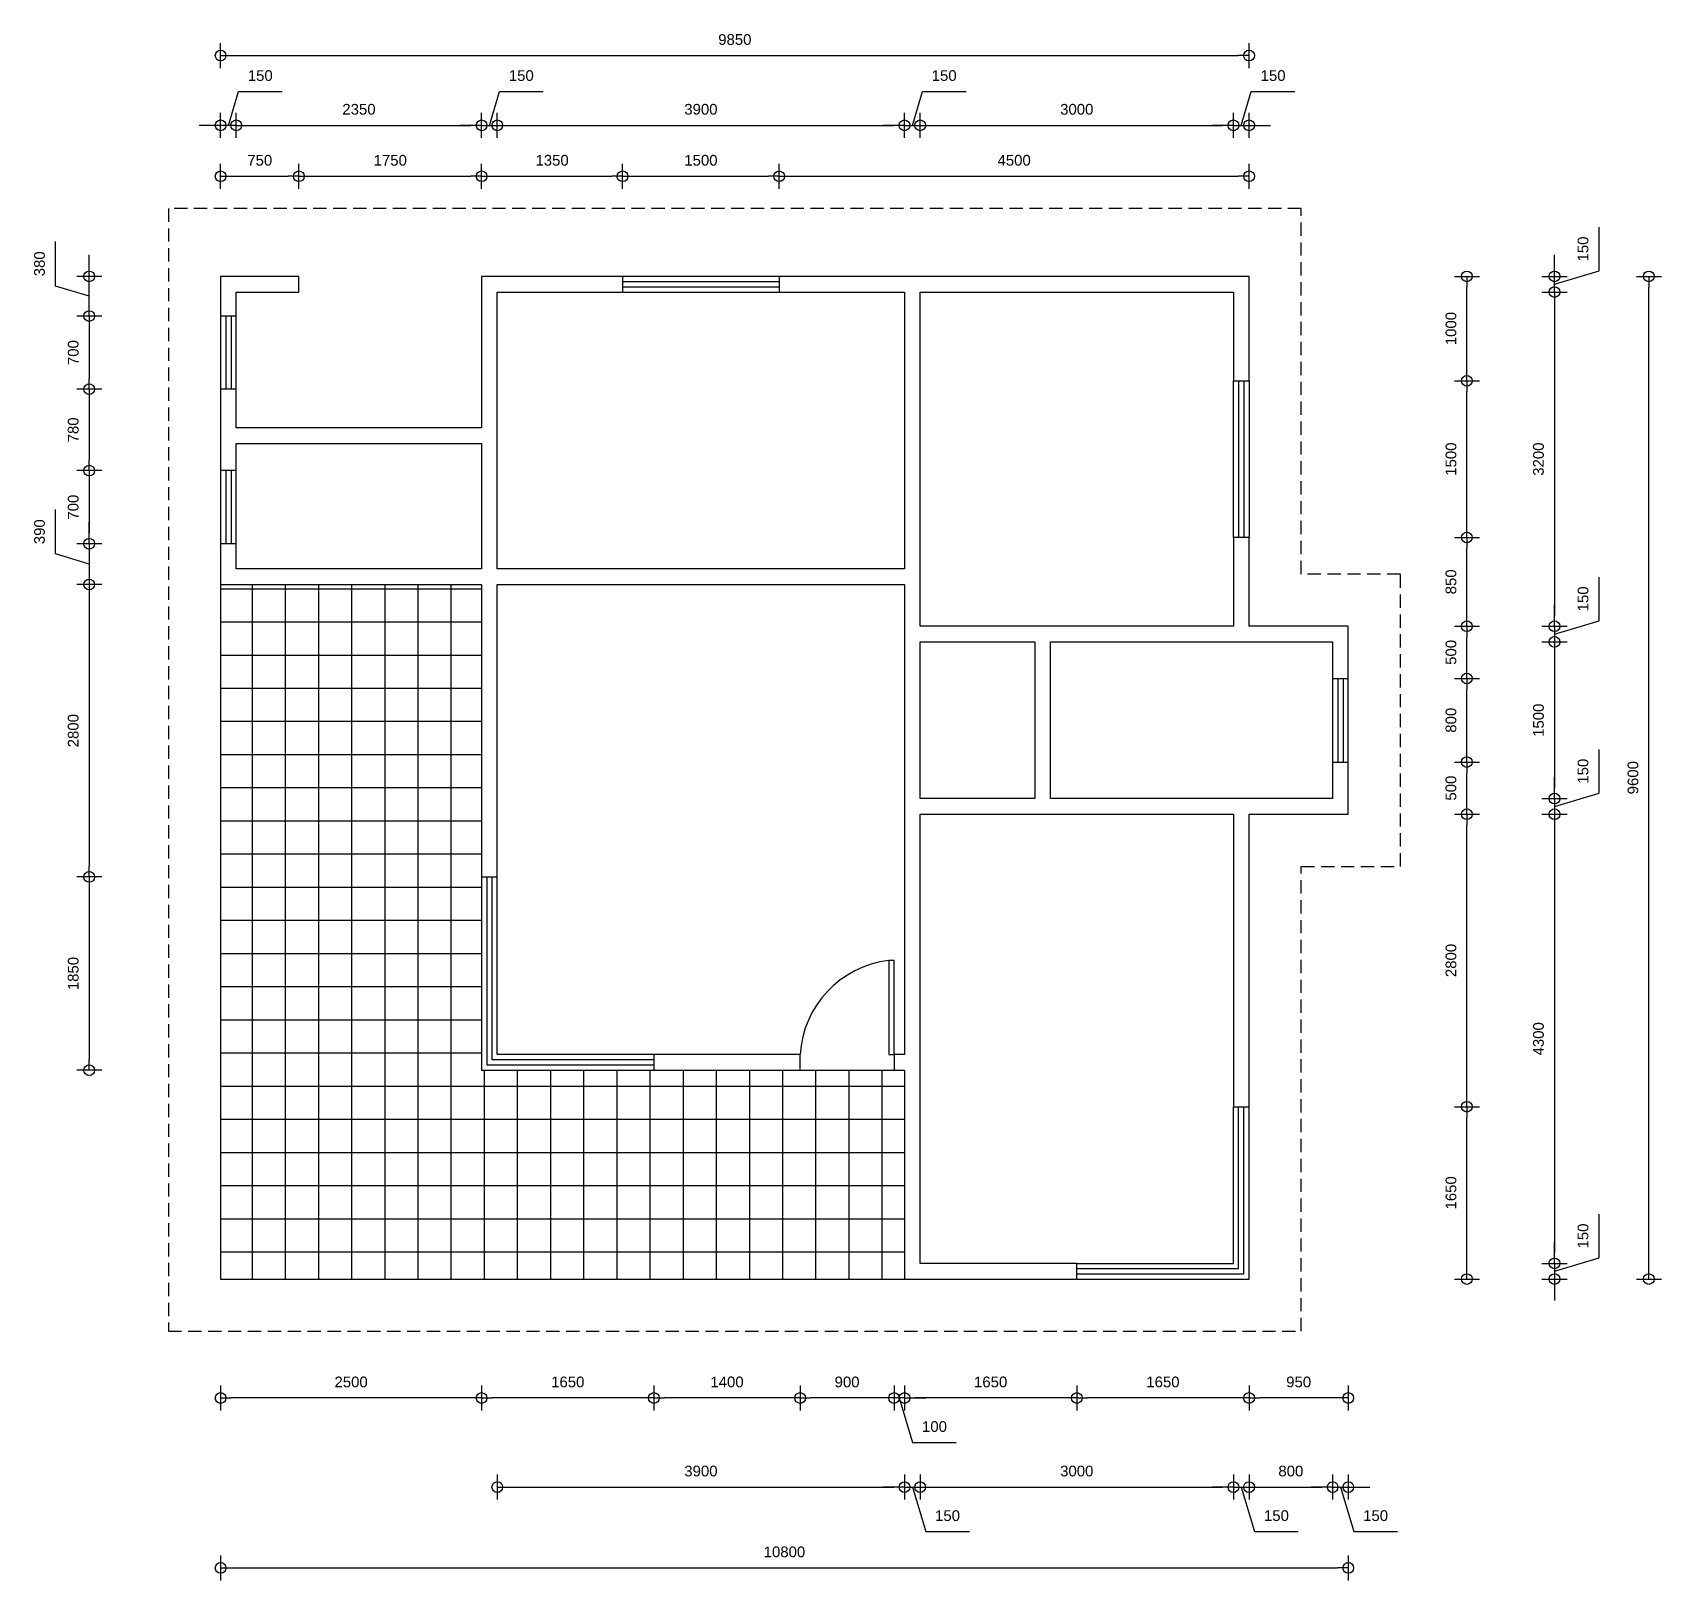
# Model space of a CAD drawing. Header units: millimetres. Extents: x 117 to 15717, y -10448 to 4372.
import ezdxf

# ---------------------------------------------------------------- set-up
doc = ezdxf.new("R2010")
doc.units = ezdxf.units.MM
doc.header["$LTSCALE"] = 5
doc.linetypes.add('DASHEDX2', pattern=[38.1, 25.4, -12.7])
for name, color, linetype in [('coberta', 7, 'DASHEDX2'), ('dimensoes', 7, 'Continuous'), ('janela alta', 7, 'Continuous'), ('janela baixa', 7, 'Continuous'), ('parede baixa', 7, 'Continuous'), ('paredes', 7, 'Continuous'), ('piso', 7, 'Continuous'), ('portas', 7, 'Continuous')]:
    doc.layers.add(name, color=color, linetype=linetype)
doc.styles.get("Standard").update_dxf_attribs({"font": 'Arial.ttf'})
doc.dimstyles.new('ISO-25', dxfattribs={"dimtxt": 102.5, "dimasz": 102.5, "dimexe": 120, "dimexo": 0.625, "dimgap": 100.625, "dimtad": 1, "dimtxsty": 'Standard', "dimblk": 'ORIGIN', "dimblk1": 'ORIGIN', "dimblk2": 'ORIGIN', "dimcen": 2.5, "dimadec": 0, "dimazin": 0, "dimtfac": 1, "dimtmove": 0, "dimatfit": 3, "dimldrblk": 'ORIGIN', "dimfxl": 120, "dimfxlon": 1, "dimarcsym": 0})

msp = doc.modelspace()

# ---------------------------------------------------------------- blocks, each defined once
blk = doc.blocks.new('_Origin')
at = {"color": 0, "linetype": 'ByBlock', "lineweight": -2}
blk.add_line((0, 0), (-1, 0), dxfattribs=at)
blk.add_circle((0, 0), 0.5, dxfattribs=at)
blk = doc.blocks.new('*D1')
at = {"layer": 'Defpoints', "color": 0, "transparency": 16777216}
for p in [(1918, -912), (12718, -3112), (12718, -10328)]:
    blk.add_point(p, dxfattribs=at)
at = {"layer": 'dimensoes', "color": 0, "lineweight": -2, "transparency": 16777216}
for p, q in [((1918, -10208), (1918, -10448)), ((12718, -10208), (12718, -10448)), ((2020, -10328), (12615, -10328))]:
    blk.add_line(p, q, dxfattribs=at)
at = {"layer": 'dimensoes', "color": 0, "lineweight": -2, "transparency": 16777216, "xscale": 102.5, "yscale": 102.5, "zscale": 102.5, "rotation": 180}
blk.add_blockref('_Origin', (1918, -10328), dxfattribs=at)
at = {"layer": 'dimensoes', "color": 0, "lineweight": -2, "transparency": 16777216, "xscale": 102.5, "yscale": 102.5, "zscale": 102.5}
blk.add_blockref('_Origin', (12718, -10328), dxfattribs=at)
at = {"layer": 'dimensoes', "color": 0, "transparency": 16777216, "insert": (7318, -10175), "char_height": 102.5, "attachment_point": 5}
blk.add_mtext('10800', dxfattribs=at)
blk = doc.blocks.new('*D4')
at = {"layer": 'Defpoints', "color": 0, "transparency": 16777216}
for p in [(11768, -3112), (12718, -3112), (11768, -8701)]:
    blk.add_point(p, dxfattribs=at)
at = {"layer": 'dimensoes', "color": 0, "lineweight": -2, "transparency": 16777216}
for p, q in [((11768, -8581), (11768, -8821)), ((12615, -8701), (11870, -8701)), ((12718, -8581), (12718, -8821))]:
    blk.add_line(p, q, dxfattribs=at)
at = {"layer": 'dimensoes', "color": 0, "lineweight": -2, "transparency": 16777216, "xscale": 102.5, "yscale": 102.5, "zscale": 102.5, "rotation": 180}
blk.add_blockref('_Origin', (11768, -8701), dxfattribs=at)
at = {"layer": 'dimensoes', "color": 0, "lineweight": -2, "transparency": 16777216, "xscale": 102.5, "yscale": 102.5, "zscale": 102.5}
blk.add_blockref('_Origin', (12718, -8701), dxfattribs=at)
at = {"layer": 'dimensoes', "color": 0, "transparency": 16777216, "insert": (12243, -8548), "char_height": 102.5, "attachment_point": 5}
blk.add_mtext('950', dxfattribs=at)
blk = doc.blocks.new('*D5')
at = {"layer": 'Defpoints', "color": 0, "transparency": 16777216}
for p in [(11768, -3112), (10118, -7562), (10118, -8701)]:
    blk.add_point(p, dxfattribs=at)
at = {"layer": 'dimensoes', "color": 0, "lineweight": -2, "transparency": 16777216}
for p, q in [((10118, -8581), (10118, -8821)), ((11665, -8701), (10220, -8701)), ((11768, -8581), (11768, -8821))]:
    blk.add_line(p, q, dxfattribs=at)
at = {"layer": 'dimensoes', "color": 0, "lineweight": -2, "transparency": 16777216, "xscale": 102.5, "yscale": 102.5, "zscale": 102.5, "rotation": 180}
blk.add_blockref('_Origin', (10118, -8701), dxfattribs=at)
at = {"layer": 'dimensoes', "color": 0, "lineweight": -2, "transparency": 16777216, "xscale": 102.5, "yscale": 102.5, "zscale": 102.5}
blk.add_blockref('_Origin', (11768, -8701), dxfattribs=at)
at = {"layer": 'dimensoes', "color": 0, "transparency": 16777216, "insert": (10943, -8548), "char_height": 102.5, "attachment_point": 5}
blk.add_mtext('1650', dxfattribs=at)
blk = doc.blocks.new('*D6')
at = {"layer": 'Defpoints', "color": 0, "transparency": 16777216}
for p in [(8468, -7562), (10118, -7562), (8468, -8701)]:
    blk.add_point(p, dxfattribs=at)
at = {"layer": 'dimensoes', "color": 0, "lineweight": -2, "transparency": 16777216}
for p, q in [((8468, -8581), (8468, -8821)), ((10015, -8701), (8570, -8701)), ((10118, -8581), (10118, -8821))]:
    blk.add_line(p, q, dxfattribs=at)
at = {"layer": 'dimensoes', "color": 0, "lineweight": -2, "transparency": 16777216, "xscale": 102.5, "yscale": 102.5, "zscale": 102.5, "rotation": 180}
blk.add_blockref('_Origin', (8468, -8701), dxfattribs=at)
at = {"layer": 'dimensoes', "color": 0, "lineweight": -2, "transparency": 16777216, "xscale": 102.5, "yscale": 102.5, "zscale": 102.5}
blk.add_blockref('_Origin', (10118, -8701), dxfattribs=at)
at = {"layer": 'dimensoes', "color": 0, "transparency": 16777216, "insert": (9293, -8548), "char_height": 102.5, "attachment_point": 5}
blk.add_mtext('1650', dxfattribs=at)
blk = doc.blocks.new('*D7')
at = {"layer": 'Defpoints', "color": 0, "transparency": 16777216}
for p in [(8368, -5562), (8468, -7562), (8368, -8701)]:
    blk.add_point(p, dxfattribs=at)
at = {"layer": 'dimensoes', "color": 0, "lineweight": -2, "transparency": 16777216}
for p, q in [((8265, -8701), (8163, -8701)), ((8368, -8581), (8368, -8821)), ((8468, -8701), (8368, -8701)), ((8468, -8701), (8368, -8701)), ((8418, -8701), (8546, -9128)), ((8468, -8581), (8468, -8821)), ((8570, -8701), (8673, -8701)), ((8546, -9128), (8964, -9128))]:
    blk.add_line(p, q, dxfattribs=at)
at = {"layer": 'dimensoes', "color": 0, "lineweight": -2, "transparency": 16777216, "xscale": 102.5, "yscale": 102.5, "zscale": 102.5}
blk.add_blockref('_Origin', (8368, -8701), dxfattribs=at)
at = {"layer": 'dimensoes', "color": 0, "lineweight": -2, "transparency": 16777216, "xscale": 102.5, "yscale": 102.5, "zscale": 102.5, "rotation": 180}
blk.add_blockref('_Origin', (8468, -8701), dxfattribs=at)
at = {"layer": 'dimensoes', "color": 0, "transparency": 16777216, "insert": (8755, -8975), "char_height": 102.5, "attachment_point": 5}
blk.add_mtext('100', dxfattribs=at)
blk = doc.blocks.new('*D8')
at = {"layer": 'Defpoints', "color": 0, "transparency": 16777216}
for p in [(7468, -5562), (8368, -5562), (7468, -8701)]:
    blk.add_point(p, dxfattribs=at)
at = {"layer": 'dimensoes', "color": 0, "lineweight": -2, "transparency": 16777216}
for p, q in [((7468, -8581), (7468, -8821)), ((8265, -8701), (7570, -8701)), ((8368, -8581), (8368, -8821))]:
    blk.add_line(p, q, dxfattribs=at)
at = {"layer": 'dimensoes', "color": 0, "lineweight": -2, "transparency": 16777216, "xscale": 102.5, "yscale": 102.5, "zscale": 102.5, "rotation": 180}
blk.add_blockref('_Origin', (7468, -8701), dxfattribs=at)
at = {"layer": 'dimensoes', "color": 0, "lineweight": -2, "transparency": 16777216, "xscale": 102.5, "yscale": 102.5, "zscale": 102.5}
blk.add_blockref('_Origin', (8368, -8701), dxfattribs=at)
at = {"layer": 'dimensoes', "color": 0, "transparency": 16777216, "insert": (7918, -8548), "char_height": 102.5, "attachment_point": 5}
blk.add_mtext('900', dxfattribs=at)
blk = doc.blocks.new('*D9')
at = {"layer": 'Defpoints', "color": 0, "transparency": 16777216}
for p in [(6068, -5562), (7468, -5562), (6068, -8701)]:
    blk.add_point(p, dxfattribs=at)
at = {"layer": 'dimensoes', "color": 0, "lineweight": -2, "transparency": 16777216}
for p, q in [((6068, -8581), (6068, -8821)), ((7365, -8701), (6170, -8701)), ((7468, -8581), (7468, -8821))]:
    blk.add_line(p, q, dxfattribs=at)
at = {"layer": 'dimensoes', "color": 0, "lineweight": -2, "transparency": 16777216, "xscale": 102.5, "yscale": 102.5, "zscale": 102.5, "rotation": 180}
blk.add_blockref('_Origin', (6068, -8701), dxfattribs=at)
at = {"layer": 'dimensoes', "color": 0, "lineweight": -2, "transparency": 16777216, "xscale": 102.5, "yscale": 102.5, "zscale": 102.5}
blk.add_blockref('_Origin', (7468, -8701), dxfattribs=at)
at = {"layer": 'dimensoes', "color": 0, "transparency": 16777216, "insert": (6768, -8548), "char_height": 102.5, "attachment_point": 5}
blk.add_mtext('1400', dxfattribs=at)
blk = doc.blocks.new('*D10')
at = {"layer": 'Defpoints', "color": 0, "transparency": 16777216}
for p in [(4418, -5562), (6068, -5562), (4418, -8701)]:
    blk.add_point(p, dxfattribs=at)
at = {"layer": 'dimensoes', "color": 0, "lineweight": -2, "transparency": 16777216}
for p, q in [((4418, -8581), (4418, -8821)), ((5965, -8701), (4520, -8701)), ((6068, -8581), (6068, -8821))]:
    blk.add_line(p, q, dxfattribs=at)
at = {"layer": 'dimensoes', "color": 0, "lineweight": -2, "transparency": 16777216, "xscale": 102.5, "yscale": 102.5, "zscale": 102.5, "rotation": 180}
blk.add_blockref('_Origin', (4418, -8701), dxfattribs=at)
at = {"layer": 'dimensoes', "color": 0, "lineweight": -2, "transparency": 16777216, "xscale": 102.5, "yscale": 102.5, "zscale": 102.5}
blk.add_blockref('_Origin', (6068, -8701), dxfattribs=at)
at = {"layer": 'dimensoes', "color": 0, "transparency": 16777216, "insert": (5243, -8548), "char_height": 102.5, "attachment_point": 5}
blk.add_mtext('1650', dxfattribs=at)
blk = doc.blocks.new('*D11')
at = {"layer": 'Defpoints', "color": 0, "transparency": 16777216}
for p in [(1918, -912), (4418, -5562), (1918, -8701)]:
    blk.add_point(p, dxfattribs=at)
at = {"layer": 'dimensoes', "color": 0, "lineweight": -2, "transparency": 16777216}
for p, q in [((1918, -8581), (1918, -8821)), ((4315, -8701), (2020, -8701)), ((4418, -8581), (4418, -8821))]:
    blk.add_line(p, q, dxfattribs=at)
at = {"layer": 'dimensoes', "color": 0, "lineweight": -2, "transparency": 16777216, "xscale": 102.5, "yscale": 102.5, "zscale": 102.5, "rotation": 180}
blk.add_blockref('_Origin', (1918, -8701), dxfattribs=at)
at = {"layer": 'dimensoes', "color": 0, "lineweight": -2, "transparency": 16777216, "xscale": 102.5, "yscale": 102.5, "zscale": 102.5}
blk.add_blockref('_Origin', (4418, -8701), dxfattribs=at)
at = {"layer": 'dimensoes', "color": 0, "transparency": 16777216, "insert": (3168, -8548), "char_height": 102.5, "attachment_point": 5}
blk.add_mtext('2500', dxfattribs=at)
blk = doc.blocks.new('*D13')
at = {"layer": 'Defpoints', "color": 0, "transparency": 16777216}
for p in [(4568, -3712), (8468, -7562), (8468, -9554)]:
    blk.add_point(p, dxfattribs=at)
at = {"layer": 'dimensoes', "color": 0, "lineweight": -2, "transparency": 16777216}
for p, q in [((4568, -9434), (4568, -9674)), ((8468, -9434), (8468, -9674)), ((4670, -9554), (8365, -9554))]:
    blk.add_line(p, q, dxfattribs=at)
at = {"layer": 'dimensoes', "color": 0, "lineweight": -2, "transparency": 16777216, "xscale": 102.5, "yscale": 102.5, "zscale": 102.5, "rotation": 180}
blk.add_blockref('_Origin', (4568, -9554), dxfattribs=at)
at = {"layer": 'dimensoes', "color": 0, "lineweight": -2, "transparency": 16777216, "xscale": 102.5, "yscale": 102.5, "zscale": 102.5}
blk.add_blockref('_Origin', (8468, -9554), dxfattribs=at)
at = {"layer": 'dimensoes', "color": 0, "transparency": 16777216, "insert": (6518, -9401), "char_height": 102.5, "attachment_point": 5}
blk.add_mtext('3900', dxfattribs=at)
blk = doc.blocks.new('*D14')
at = {"layer": 'Defpoints', "color": 0, "transparency": 16777216}
for p in [(8618, -7412), (8468, -7562), (8618, -9554)]:
    blk.add_point(p, dxfattribs=at)
at = {"layer": 'dimensoes', "color": 0, "lineweight": -2, "transparency": 16777216}
for p, q in [((8468, -9434), (8468, -9674)), ((8618, -9434), (8618, -9674)), ((8365, -9554), (8263, -9554)), ((8468, -9554), (8618, -9554)), ((8468, -9554), (8618, -9554)), ((8543, -9554), (8671, -9980)), ((8720, -9554), (8823, -9554)), ((8671, -9980), (9089, -9980))]:
    blk.add_line(p, q, dxfattribs=at)
at = {"layer": 'dimensoes', "color": 0, "lineweight": -2, "transparency": 16777216, "xscale": 102.5, "yscale": 102.5, "zscale": 102.5}
blk.add_blockref('_Origin', (8468, -9554), dxfattribs=at)
at = {"layer": 'dimensoes', "color": 0, "lineweight": -2, "transparency": 16777216, "xscale": 102.5, "yscale": 102.5, "zscale": 102.5, "rotation": 180}
blk.add_blockref('_Origin', (8618, -9554), dxfattribs=at)
at = {"layer": 'dimensoes', "color": 0, "transparency": 16777216, "insert": (8880, -9828), "char_height": 102.5, "attachment_point": 5}
blk.add_mtext('150', dxfattribs=at)
blk = doc.blocks.new('*D15')
at = {"layer": 'Defpoints', "color": 0, "transparency": 16777216}
for p in [(11618, -5912), (8618, -7412), (11618, -9554)]:
    blk.add_point(p, dxfattribs=at)
at = {"layer": 'dimensoes', "color": 0, "lineweight": -2, "transparency": 16777216}
for p, q in [((8618, -9434), (8618, -9674)), ((11618, -9434), (11618, -9674)), ((8720, -9554), (11515, -9554))]:
    blk.add_line(p, q, dxfattribs=at)
at = {"layer": 'dimensoes', "color": 0, "lineweight": -2, "transparency": 16777216, "xscale": 102.5, "yscale": 102.5, "zscale": 102.5, "rotation": 180}
blk.add_blockref('_Origin', (8618, -9554), dxfattribs=at)
at = {"layer": 'dimensoes', "color": 0, "lineweight": -2, "transparency": 16777216, "xscale": 102.5, "yscale": 102.5, "zscale": 102.5}
blk.add_blockref('_Origin', (11618, -9554), dxfattribs=at)
at = {"layer": 'dimensoes', "color": 0, "transparency": 16777216, "insert": (10118, -9401), "char_height": 102.5, "attachment_point": 5}
blk.add_mtext('3000', dxfattribs=at)
blk = doc.blocks.new('*D16')
at = {"layer": 'Defpoints', "color": 0, "transparency": 16777216}
for p in [(11618, -5912), (11768, -5912), (11768, -9554)]:
    blk.add_point(p, dxfattribs=at)
at = {"layer": 'dimensoes', "color": 0, "lineweight": -2, "transparency": 16777216}
for p, q in [((11618, -9434), (11618, -9674)), ((11768, -9434), (11768, -9674)), ((11515, -9554), (11413, -9554)), ((11618, -9554), (11768, -9554)), ((11618, -9554), (11768, -9554)), ((11693, -9554), (11821, -9980)), ((11870, -9554), (11973, -9554)), ((11821, -9980), (12239, -9980))]:
    blk.add_line(p, q, dxfattribs=at)
at = {"layer": 'dimensoes', "color": 0, "lineweight": -2, "transparency": 16777216, "xscale": 102.5, "yscale": 102.5, "zscale": 102.5}
blk.add_blockref('_Origin', (11618, -9554), dxfattribs=at)
at = {"layer": 'dimensoes', "color": 0, "lineweight": -2, "transparency": 16777216, "xscale": 102.5, "yscale": 102.5, "zscale": 102.5, "rotation": 180}
blk.add_blockref('_Origin', (11768, -9554), dxfattribs=at)
at = {"layer": 'dimensoes', "color": 0, "transparency": 16777216, "insert": (12030, -9828), "char_height": 102.5, "attachment_point": 5}
blk.add_mtext('150', dxfattribs=at)
blk = doc.blocks.new('*D17')
at = {"layer": 'Defpoints', "color": 0, "transparency": 16777216}
for p in [(12568, -2962), (11768, -5912), (12568, -9554)]:
    blk.add_point(p, dxfattribs=at)
at = {"layer": 'dimensoes', "color": 0, "lineweight": -2, "transparency": 16777216}
for p, q in [((11768, -9434), (11768, -9674)), ((12568, -9434), (12568, -9674)), ((11870, -9554), (12465, -9554))]:
    blk.add_line(p, q, dxfattribs=at)
at = {"layer": 'dimensoes', "color": 0, "lineweight": -2, "transparency": 16777216, "xscale": 102.5, "yscale": 102.5, "zscale": 102.5, "rotation": 180}
blk.add_blockref('_Origin', (11768, -9554), dxfattribs=at)
at = {"layer": 'dimensoes', "color": 0, "lineweight": -2, "transparency": 16777216, "xscale": 102.5, "yscale": 102.5, "zscale": 102.5}
blk.add_blockref('_Origin', (12568, -9554), dxfattribs=at)
at = {"layer": 'dimensoes', "color": 0, "transparency": 16777216, "insert": (12168, -9401), "char_height": 102.5, "attachment_point": 5}
blk.add_mtext('800', dxfattribs=at)
blk = doc.blocks.new('*D18')
at = {"layer": 'Defpoints', "color": 0, "transparency": 16777216}
for p in [(12568, -2962), (12718, -3112), (12718, -9554)]:
    blk.add_point(p, dxfattribs=at)
at = {"layer": 'dimensoes', "color": 0, "lineweight": -2, "transparency": 16777216}
for p, q in [((12568, -9434), (12568, -9674)), ((12718, -9434), (12718, -9674)), ((12465, -9554), (12363, -9554)), ((12568, -9554), (12718, -9554)), ((12568, -9554), (12718, -9554)), ((12643, -9554), (12771, -9980)), ((12820, -9554), (12923, -9554)), ((12771, -9980), (13189, -9980))]:
    blk.add_line(p, q, dxfattribs=at)
at = {"layer": 'dimensoes', "color": 0, "lineweight": -2, "transparency": 16777216, "xscale": 102.5, "yscale": 102.5, "zscale": 102.5}
blk.add_blockref('_Origin', (12568, -9554), dxfattribs=at)
at = {"layer": 'dimensoes', "color": 0, "lineweight": -2, "transparency": 16777216, "xscale": 102.5, "yscale": 102.5, "zscale": 102.5, "rotation": 180}
blk.add_blockref('_Origin', (12718, -9554), dxfattribs=at)
at = {"layer": 'dimensoes', "color": 0, "transparency": 16777216, "insert": (12980, -9828), "char_height": 102.5, "attachment_point": 5}
blk.add_mtext('150', dxfattribs=at)
blk = doc.blocks.new('*D19')
at = {"layer": 'Defpoints', "color": 0, "transparency": 16777216}
for p in [(11768, -5912), (13854, -5912), (11768, -7562)]:
    blk.add_point(p, dxfattribs=at)
at = {"layer": 'dimensoes', "color": 0, "lineweight": -2, "transparency": 16777216}
for p, q in [((13734, -5912), (13974, -5912)), ((13854, -7459), (13854, -6014)), ((13734, -7562), (13974, -7562))]:
    blk.add_line(p, q, dxfattribs=at)
at = {"layer": 'dimensoes', "color": 0, "lineweight": -2, "transparency": 16777216, "xscale": 102.5, "yscale": 102.5, "zscale": 102.5}
for p, rotation in [((13854, -5912), 90), ((13854, -7562), 270)]:
    blk.add_blockref('_Origin', p, dxfattribs=dict(at, rotation=rotation))
at = {"layer": 'dimensoes', "color": 0, "transparency": 16777216, "insert": (13702, -6737), "char_height": 102.5, "attachment_point": 5, "rotation": 90}
blk.add_mtext('1650', dxfattribs=at)
blk = doc.blocks.new('*D20')
at = {"layer": 'Defpoints', "color": 0, "transparency": 16777216}
for p in [(12718, -3112), (13854, -3112), (11768, -5912)]:
    blk.add_point(p, dxfattribs=at)
at = {"layer": 'dimensoes', "color": 0, "lineweight": -2, "transparency": 16777216}
for p, q in [((13734, -3112), (13974, -3112)), ((13854, -5809), (13854, -3214)), ((13734, -5912), (13974, -5912))]:
    blk.add_line(p, q, dxfattribs=at)
at = {"layer": 'dimensoes', "color": 0, "lineweight": -2, "transparency": 16777216, "xscale": 102.5, "yscale": 102.5, "zscale": 102.5}
for p, rotation in [((13854, -3112), 90), ((13854, -5912), 270)]:
    blk.add_blockref('_Origin', p, dxfattribs=dict(at, rotation=rotation))
at = {"layer": 'dimensoes', "color": 0, "transparency": 16777216, "insert": (13702, -4512), "char_height": 102.5, "attachment_point": 5, "rotation": 90}
blk.add_mtext('2800', dxfattribs=at)
blk = doc.blocks.new('*D21')
at = {"layer": 'Defpoints', "color": 0, "transparency": 16777216}
for p in [(12718, -2612), (13854, -2612), (12718, -3112)]:
    blk.add_point(p, dxfattribs=at)
at = {"layer": 'dimensoes', "color": 0, "lineweight": -2, "transparency": 16777216}
for p, q in [((13734, -2612), (13974, -2612)), ((13854, -3009), (13854, -2714)), ((13734, -3112), (13974, -3112))]:
    blk.add_line(p, q, dxfattribs=at)
at = {"layer": 'dimensoes', "color": 0, "lineweight": -2, "transparency": 16777216, "xscale": 102.5, "yscale": 102.5, "zscale": 102.5}
for p, rotation in [((13854, -2612), 90), ((13854, -3112), 270)]:
    blk.add_blockref('_Origin', p, dxfattribs=dict(at, rotation=rotation))
at = {"layer": 'dimensoes', "color": 0, "transparency": 16777216, "insert": (13702, -2862), "char_height": 102.5, "attachment_point": 5, "rotation": 90}
blk.add_mtext('500', dxfattribs=at)
blk = doc.blocks.new('*D22')
at = {"layer": 'Defpoints', "color": 0, "transparency": 16777216}
for p in [(12718, -1812), (13854, -1812), (12718, -2612)]:
    blk.add_point(p, dxfattribs=at)
at = {"layer": 'dimensoes', "color": 0, "lineweight": -2, "transparency": 16777216}
for p, q in [((13734, -1812), (13974, -1812)), ((13854, -2509), (13854, -1914)), ((13734, -2612), (13974, -2612))]:
    blk.add_line(p, q, dxfattribs=at)
at = {"layer": 'dimensoes', "color": 0, "lineweight": -2, "transparency": 16777216, "xscale": 102.5, "yscale": 102.5, "zscale": 102.5}
for p, rotation in [((13854, -1812), 90), ((13854, -2612), 270)]:
    blk.add_blockref('_Origin', p, dxfattribs=dict(at, rotation=rotation))
at = {"layer": 'dimensoes', "color": 0, "transparency": 16777216, "insert": (13702, -2212), "char_height": 102.5, "attachment_point": 5, "rotation": 90}
blk.add_mtext('800', dxfattribs=at)
blk = doc.blocks.new('*D23')
at = {"layer": 'Defpoints', "color": 0, "transparency": 16777216}
for p in [(12718, -1312), (13854, -1312), (12718, -1812)]:
    blk.add_point(p, dxfattribs=at)
at = {"layer": 'dimensoes', "color": 0, "lineweight": -2, "transparency": 16777216}
for p, q in [((13734, -1312), (13974, -1312)), ((13854, -1709), (13854, -1414)), ((13734, -1812), (13974, -1812))]:
    blk.add_line(p, q, dxfattribs=at)
at = {"layer": 'dimensoes', "color": 0, "lineweight": -2, "transparency": 16777216, "xscale": 102.5, "yscale": 102.5, "zscale": 102.5}
for p, rotation in [((13854, -1312), 90), ((13854, -1812), 270)]:
    blk.add_blockref('_Origin', p, dxfattribs=dict(at, rotation=rotation))
at = {"layer": 'dimensoes', "color": 0, "transparency": 16777216, "insert": (13702, -1562), "char_height": 102.5, "attachment_point": 5, "rotation": 90}
blk.add_mtext('500', dxfattribs=at)
blk = doc.blocks.new('*D24')
at = {"layer": 'Defpoints', "color": 0, "transparency": 16777216}
for p in [(11768, -462), (13854, -462), (12718, -1312)]:
    blk.add_point(p, dxfattribs=at)
at = {"layer": 'dimensoes', "color": 0, "lineweight": -2, "transparency": 16777216}
for p, q in [((13734, -462), (13974, -462)), ((13854, -1209), (13854, -564)), ((13734, -1312), (13974, -1312))]:
    blk.add_line(p, q, dxfattribs=at)
at = {"layer": 'dimensoes', "color": 0, "lineweight": -2, "transparency": 16777216, "xscale": 102.5, "yscale": 102.5, "zscale": 102.5}
for p, rotation in [((13854, -462), 90), ((13854, -1312), 270)]:
    blk.add_blockref('_Origin', p, dxfattribs=dict(at, rotation=rotation))
at = {"layer": 'dimensoes', "color": 0, "transparency": 16777216, "insert": (13702, -887), "char_height": 102.5, "attachment_point": 5, "rotation": 90}
blk.add_mtext('850', dxfattribs=at)
blk = doc.blocks.new('*D25')
at = {"layer": 'Defpoints', "color": 0, "transparency": 16777216}
for p in [(11768, 1038), (13854, 1038), (11768, -462)]:
    blk.add_point(p, dxfattribs=at)
at = {"layer": 'dimensoes', "color": 0, "lineweight": -2, "transparency": 16777216}
for p, q in [((13734, 1038), (13974, 1038)), ((13854, -359), (13854, 936)), ((13734, -462), (13974, -462))]:
    blk.add_line(p, q, dxfattribs=at)
at = {"layer": 'dimensoes', "color": 0, "lineweight": -2, "transparency": 16777216, "xscale": 102.5, "yscale": 102.5, "zscale": 102.5}
for p, rotation in [((13854, 1038), 90), ((13854, -462), 270)]:
    blk.add_blockref('_Origin', p, dxfattribs=dict(at, rotation=rotation))
at = {"layer": 'dimensoes', "color": 0, "transparency": 16777216, "insert": (13702, 288), "char_height": 102.5, "attachment_point": 5, "rotation": 90}
blk.add_mtext('1500', dxfattribs=at)
blk = doc.blocks.new('*D26')
at = {"layer": 'Defpoints', "color": 0, "transparency": 16777216}
for p in [(11768, 2038), (13854, 2038), (11768, 1038)]:
    blk.add_point(p, dxfattribs=at)
at = {"layer": 'dimensoes', "color": 0, "lineweight": -2, "transparency": 16777216}
for p, q in [((13734, 2038), (13974, 2038)), ((13854, 1141), (13854, 1936)), ((13734, 1038), (13974, 1038))]:
    blk.add_line(p, q, dxfattribs=at)
at = {"layer": 'dimensoes', "color": 0, "lineweight": -2, "transparency": 16777216, "xscale": 102.5, "yscale": 102.5, "zscale": 102.5}
for p, rotation in [((13854, 2038), 90), ((13854, 1038), 270)]:
    blk.add_blockref('_Origin', p, dxfattribs=dict(at, rotation=rotation))
at = {"layer": 'dimensoes', "color": 0, "transparency": 16777216, "insert": (13702, 1538), "char_height": 102.5, "attachment_point": 5, "rotation": 90}
blk.add_mtext('1000', dxfattribs=at)
blk = doc.blocks.new('*D27')
at = {"layer": 'Defpoints', "color": 0, "transparency": 16777216}
for p in [(11574, 2038), (15597, 2038), (11574, -7562)]:
    blk.add_point(p, dxfattribs=at)
at = {"layer": 'dimensoes', "color": 0, "lineweight": -2, "transparency": 16777216}
for p, q in [((15477, 2038), (15717, 2038)), ((15597, -7459), (15597, 1936)), ((15477, -7562), (15717, -7562))]:
    blk.add_line(p, q, dxfattribs=at)
at = {"layer": 'dimensoes', "color": 0, "lineweight": -2, "transparency": 16777216, "xscale": 102.5, "yscale": 102.5, "zscale": 102.5}
for p, rotation in [((15597, 2038), 90), ((15597, -7562), 270)]:
    blk.add_blockref('_Origin', p, dxfattribs=dict(at, rotation=rotation))
at = {"layer": 'dimensoes', "color": 0, "transparency": 16777216, "insert": (15445, -2762), "char_height": 102.5, "attachment_point": 5, "rotation": 90}
blk.add_mtext('9600', dxfattribs=at)
blk = doc.blocks.new('*D29')
at = {"layer": 'Defpoints', "color": 0, "transparency": 16777216}
for p in [(11618, 1888), (11618, -1312), (14693, -1312)]:
    blk.add_point(p, dxfattribs=at)
at = {"layer": 'dimensoes', "color": 0, "lineweight": -2, "transparency": 16777216}
for p, q in [((14573, 1888), (14813, 1888)), ((14693, 1786), (14693, -1209)), ((14573, -1312), (14813, -1312))]:
    blk.add_line(p, q, dxfattribs=at)
at = {"layer": 'dimensoes', "color": 0, "lineweight": -2, "transparency": 16777216, "xscale": 102.5, "yscale": 102.5, "zscale": 102.5}
for p, rotation in [((14693, 1888), 90), ((14693, -1312), 270)]:
    blk.add_blockref('_Origin', p, dxfattribs=dict(at, rotation=rotation))
at = {"layer": 'dimensoes', "color": 0, "transparency": 16777216, "insert": (14540, 288), "char_height": 102.5, "attachment_point": 5, "rotation": 90}
blk.add_mtext('3200', dxfattribs=at)
blk = doc.blocks.new('*D30')
at = {"layer": 'Defpoints', "color": 0, "transparency": 16777216}
for p in [(11618, -1312), (12568, -1462), (14693, -1462)]:
    blk.add_point(p, dxfattribs=at)
at = {"layer": 'dimensoes', "color": 0, "lineweight": -2, "transparency": 16777216}
for p, q in [((15120, -1259), (15120, -841)), ((14693, -1209), (14693, -1107)), ((14573, -1312), (14813, -1312)), ((14693, -1387), (15120, -1259)), ((14693, -1312), (14693, -1462)), ((14693, -1312), (14693, -1462)), ((14573, -1462), (14813, -1462)), ((14693, -1564), (14693, -1667))]:
    blk.add_line(p, q, dxfattribs=at)
at = {"layer": 'dimensoes', "color": 0, "lineweight": -2, "transparency": 16777216, "xscale": 102.5, "yscale": 102.5, "zscale": 102.5}
for p, rotation in [((14693, -1312), 270), ((14693, -1462), 90)]:
    blk.add_blockref('_Origin', p, dxfattribs=dict(at, rotation=rotation))
at = {"layer": 'dimensoes', "color": 0, "transparency": 16777216, "insert": (14967, -1050), "char_height": 102.5, "attachment_point": 5, "rotation": 90}
blk.add_mtext('150', dxfattribs=at)
blk = doc.blocks.new('*D31')
at = {"layer": 'Defpoints', "color": 0, "transparency": 16777216}
for p in [(12568, -1462), (12568, -2962), (14693, -2962)]:
    blk.add_point(p, dxfattribs=at)
at = {"layer": 'dimensoes', "color": 0, "lineweight": -2, "transparency": 16777216}
for p, q in [((14573, -1462), (14813, -1462)), ((14693, -1564), (14693, -2859)), ((14573, -2962), (14813, -2962))]:
    blk.add_line(p, q, dxfattribs=at)
at = {"layer": 'dimensoes', "color": 0, "lineweight": -2, "transparency": 16777216, "xscale": 102.5, "yscale": 102.5, "zscale": 102.5}
for p, rotation in [((14693, -1462), 90), ((14693, -2962), 270)]:
    blk.add_blockref('_Origin', p, dxfattribs=dict(at, rotation=rotation))
at = {"layer": 'dimensoes', "color": 0, "transparency": 16777216, "insert": (14540, -2212), "char_height": 102.5, "attachment_point": 5, "rotation": 90}
blk.add_mtext('1500', dxfattribs=at)
blk = doc.blocks.new('*D32')
at = {"layer": 'Defpoints', "color": 0, "transparency": 16777216}
for p in [(12568, -2962), (12718, -3112), (14693, -3112)]:
    blk.add_point(p, dxfattribs=at)
at = {"layer": 'dimensoes', "color": 0, "lineweight": -2, "transparency": 16777216}
for p, q in [((15120, -2909), (15120, -2491)), ((14693, -2859), (14693, -2757)), ((14573, -2962), (14813, -2962)), ((14693, -3037), (15120, -2909)), ((14693, -2962), (14693, -3112)), ((14693, -2962), (14693, -3112)), ((14573, -3112), (14813, -3112)), ((14693, -3214), (14693, -3317))]:
    blk.add_line(p, q, dxfattribs=at)
at = {"layer": 'dimensoes', "color": 0, "lineweight": -2, "transparency": 16777216, "xscale": 102.5, "yscale": 102.5, "zscale": 102.5}
for p, rotation in [((14693, -2962), 270), ((14693, -3112), 90)]:
    blk.add_blockref('_Origin', p, dxfattribs=dict(at, rotation=rotation))
at = {"layer": 'dimensoes', "color": 0, "transparency": 16777216, "insert": (14967, -2700), "char_height": 102.5, "attachment_point": 5, "rotation": 90}
blk.add_mtext('150', dxfattribs=at)
blk = doc.blocks.new('*D33')
at = {"layer": 'Defpoints', "color": 0, "transparency": 16777216}
for p in [(12718, -3112), (11618, -7412), (14693, -7412)]:
    blk.add_point(p, dxfattribs=at)
at = {"layer": 'dimensoes', "color": 0, "lineweight": -2, "transparency": 16777216}
for p, q in [((14573, -3112), (14813, -3112)), ((14693, -3214), (14693, -7309)), ((14573, -7412), (14813, -7412))]:
    blk.add_line(p, q, dxfattribs=at)
at = {"layer": 'dimensoes', "color": 0, "lineweight": -2, "transparency": 16777216, "xscale": 102.5, "yscale": 102.5, "zscale": 102.5}
for p, rotation in [((14693, -3112), 90), ((14693, -7412), 270)]:
    blk.add_blockref('_Origin', p, dxfattribs=dict(at, rotation=rotation))
at = {"layer": 'dimensoes', "color": 0, "transparency": 16777216, "insert": (14540, -5262), "char_height": 102.5, "attachment_point": 5, "rotation": 90}
blk.add_mtext('4300', dxfattribs=at)
blk = doc.blocks.new('*D34')
at = {"layer": 'Defpoints', "color": 0, "transparency": 16777216}
for p in [(11618, -7412), (11768, -7562), (14693, -7562)]:
    blk.add_point(p, dxfattribs=at)
at = {"layer": 'dimensoes', "color": 0, "lineweight": -2, "transparency": 16777216}
for p, q in [((15120, -7359), (15120, -6941)), ((14693, -7309), (14693, -7207)), ((14573, -7412), (14813, -7412)), ((14693, -7487), (15120, -7359)), ((14693, -7412), (14693, -7562)), ((14693, -7412), (14693, -7562)), ((14573, -7562), (14813, -7562)), ((14693, -7664), (14693, -7767))]:
    blk.add_line(p, q, dxfattribs=at)
at = {"layer": 'dimensoes', "color": 0, "lineweight": -2, "transparency": 16777216, "xscale": 102.5, "yscale": 102.5, "zscale": 102.5}
for p, rotation in [((14693, -7412), 270), ((14693, -7562), 90)]:
    blk.add_blockref('_Origin', p, dxfattribs=dict(at, rotation=rotation))
at = {"layer": 'dimensoes', "color": 0, "transparency": 16777216, "insert": (14967, -7150), "char_height": 102.5, "attachment_point": 5, "rotation": 90}
blk.add_mtext('150', dxfattribs=at)
blk = doc.blocks.new('*D36')
at = {"layer": 'Defpoints', "color": 0, "transparency": 16777216}
for p in [(11768, 2038), (14693, 2038), (11618, 1888)]:
    blk.add_point(p, dxfattribs=at)
at = {"layer": 'dimensoes', "color": 0, "lineweight": -2, "transparency": 16777216}
for p, q in [((15120, 2091), (15120, 2509)), ((14693, 2141), (14693, 2243)), ((14573, 2038), (14813, 2038)), ((14693, 1963), (15120, 2091)), ((14693, 1888), (14693, 2038)), ((14693, 1888), (14693, 2038)), ((14573, 1888), (14813, 1888)), ((14693, 1786), (14693, 1683))]:
    blk.add_line(p, q, dxfattribs=at)
at = {"layer": 'dimensoes', "color": 0, "lineweight": -2, "transparency": 16777216, "xscale": 102.5, "yscale": 102.5, "zscale": 102.5}
for p, rotation in [((14693, 2038), 270), ((14693, 1888), 90)]:
    blk.add_blockref('_Origin', p, dxfattribs=dict(at, rotation=rotation))
at = {"layer": 'dimensoes', "color": 0, "transparency": 16777216, "insert": (14967, 2300), "char_height": 102.5, "attachment_point": 5, "rotation": 90}
blk.add_mtext('150', dxfattribs=at)
blk = doc.blocks.new('*D37')
at = {"layer": 'Defpoints', "color": 0, "transparency": 16777216}
for p in [(11768, 4152), (1918, 2038), (11768, 2038)]:
    blk.add_point(p, dxfattribs=at)
at = {"layer": 'dimensoes', "color": 0, "lineweight": -2, "transparency": 16777216}
for p, q in [((1918, 4032), (1918, 4272)), ((11768, 4032), (11768, 4272)), ((2020, 4152), (11665, 4152))]:
    blk.add_line(p, q, dxfattribs=at)
at = {"layer": 'dimensoes', "color": 0, "lineweight": -2, "transparency": 16777216, "xscale": 102.5, "yscale": 102.5, "zscale": 102.5, "rotation": 180}
blk.add_blockref('_Origin', (1918, 4152), dxfattribs=at)
at = {"layer": 'dimensoes', "color": 0, "lineweight": -2, "transparency": 16777216, "xscale": 102.5, "yscale": 102.5, "zscale": 102.5}
blk.add_blockref('_Origin', (11768, 4152), dxfattribs=at)
at = {"layer": 'dimensoes', "color": 0, "transparency": 16777216, "insert": (6843, 4305), "char_height": 102.5, "attachment_point": 5}
blk.add_mtext('9850', dxfattribs=at)
blk = doc.blocks.new('*D39')
at = {"layer": 'Defpoints', "color": 0, "transparency": 16777216}
for p in [(4418, 3484), (2068, 1888), (4418, 588)]:
    blk.add_point(p, dxfattribs=at)
at = {"layer": 'dimensoes', "color": 0, "lineweight": -2, "transparency": 16777216}
for p, q in [((2068, 3364), (2068, 3604)), ((4418, 3364), (4418, 3604)), ((2170, 3484), (4315, 3484))]:
    blk.add_line(p, q, dxfattribs=at)
at = {"layer": 'dimensoes', "color": 0, "lineweight": -2, "transparency": 16777216, "xscale": 102.5, "yscale": 102.5, "zscale": 102.5, "rotation": 180}
blk.add_blockref('_Origin', (2068, 3484), dxfattribs=at)
at = {"layer": 'dimensoes', "color": 0, "lineweight": -2, "transparency": 16777216, "xscale": 102.5, "yscale": 102.5, "zscale": 102.5}
blk.add_blockref('_Origin', (4418, 3484), dxfattribs=at)
at = {"layer": 'dimensoes', "color": 0, "transparency": 16777216, "insert": (3243, 3637), "char_height": 102.5, "attachment_point": 5}
blk.add_mtext('2350', dxfattribs=at)
blk = doc.blocks.new('*D40')
at = {"layer": 'Defpoints', "color": 0, "transparency": 16777216}
for p in [(4568, 3484), (4568, 1888), (4418, 588)]:
    blk.add_point(p, dxfattribs=at)
at = {"layer": 'dimensoes', "color": 0, "lineweight": -2, "transparency": 16777216}
for p, q in [((4493, 3484), (4589, 3807)), ((4589, 3807), (5007, 3807)), ((4418, 3364), (4418, 3604)), ((4568, 3364), (4568, 3604)), ((4315, 3484), (4213, 3484)), ((4418, 3484), (4568, 3484)), ((4418, 3484), (4568, 3484)), ((4670, 3484), (4773, 3484))]:
    blk.add_line(p, q, dxfattribs=at)
at = {"layer": 'dimensoes', "color": 0, "lineweight": -2, "transparency": 16777216, "xscale": 102.5, "yscale": 102.5, "zscale": 102.5}
blk.add_blockref('_Origin', (4418, 3484), dxfattribs=at)
at = {"layer": 'dimensoes', "color": 0, "lineweight": -2, "transparency": 16777216, "xscale": 102.5, "yscale": 102.5, "zscale": 102.5, "rotation": 180}
blk.add_blockref('_Origin', (4568, 3484), dxfattribs=at)
at = {"layer": 'dimensoes', "color": 0, "transparency": 16777216, "insert": (4798, 3960), "char_height": 102.5, "attachment_point": 5}
blk.add_mtext('150', dxfattribs=at)
blk = doc.blocks.new('*D41')
at = {"layer": 'Defpoints', "color": 0, "transparency": 16777216}
for p in [(8468, 3484), (4568, 1888), (8468, 1888)]:
    blk.add_point(p, dxfattribs=at)
at = {"layer": 'dimensoes', "color": 0, "lineweight": -2, "transparency": 16777216}
for p, q in [((4568, 3364), (4568, 3604)), ((8468, 3364), (8468, 3604)), ((4670, 3484), (8365, 3484))]:
    blk.add_line(p, q, dxfattribs=at)
at = {"layer": 'dimensoes', "color": 0, "lineweight": -2, "transparency": 16777216, "xscale": 102.5, "yscale": 102.5, "zscale": 102.5, "rotation": 180}
blk.add_blockref('_Origin', (4568, 3484), dxfattribs=at)
at = {"layer": 'dimensoes', "color": 0, "lineweight": -2, "transparency": 16777216, "xscale": 102.5, "yscale": 102.5, "zscale": 102.5}
blk.add_blockref('_Origin', (8468, 3484), dxfattribs=at)
at = {"layer": 'dimensoes', "color": 0, "transparency": 16777216, "insert": (6518, 3637), "char_height": 102.5, "attachment_point": 5}
blk.add_mtext('3900', dxfattribs=at)
blk = doc.blocks.new('*D42')
at = {"layer": 'Defpoints', "color": 0, "transparency": 16777216}
for p in [(8618, 3484), (8468, 1888), (8618, 1888)]:
    blk.add_point(p, dxfattribs=at)
at = {"layer": 'dimensoes', "color": 0, "lineweight": -2, "transparency": 16777216}
for p, q in [((8543, 3484), (8639, 3807)), ((8639, 3807), (9057, 3807)), ((8468, 3364), (8468, 3604)), ((8618, 3364), (8618, 3604)), ((8365, 3484), (8263, 3484)), ((8468, 3484), (8618, 3484)), ((8468, 3484), (8618, 3484)), ((8720, 3484), (8823, 3484))]:
    blk.add_line(p, q, dxfattribs=at)
at = {"layer": 'dimensoes', "color": 0, "lineweight": -2, "transparency": 16777216, "xscale": 102.5, "yscale": 102.5, "zscale": 102.5}
blk.add_blockref('_Origin', (8468, 3484), dxfattribs=at)
at = {"layer": 'dimensoes', "color": 0, "lineweight": -2, "transparency": 16777216, "xscale": 102.5, "yscale": 102.5, "zscale": 102.5, "rotation": 180}
blk.add_blockref('_Origin', (8618, 3484), dxfattribs=at)
at = {"layer": 'dimensoes', "color": 0, "transparency": 16777216, "insert": (8848, 3960), "char_height": 102.5, "attachment_point": 5}
blk.add_mtext('150', dxfattribs=at)
blk = doc.blocks.new('*D43')
at = {"layer": 'Defpoints', "color": 0, "transparency": 16777216}
for p in [(11618, 3484), (8618, 1888), (11618, 1888)]:
    blk.add_point(p, dxfattribs=at)
at = {"layer": 'dimensoes', "color": 0, "lineweight": -2, "transparency": 16777216}
for p, q in [((8618, 3364), (8618, 3604)), ((11618, 3364), (11618, 3604)), ((8720, 3484), (11515, 3484))]:
    blk.add_line(p, q, dxfattribs=at)
at = {"layer": 'dimensoes', "color": 0, "lineweight": -2, "transparency": 16777216, "xscale": 102.5, "yscale": 102.5, "zscale": 102.5, "rotation": 180}
blk.add_blockref('_Origin', (8618, 3484), dxfattribs=at)
at = {"layer": 'dimensoes', "color": 0, "lineweight": -2, "transparency": 16777216, "xscale": 102.5, "yscale": 102.5, "zscale": 102.5}
blk.add_blockref('_Origin', (11618, 3484), dxfattribs=at)
at = {"layer": 'dimensoes', "color": 0, "transparency": 16777216, "insert": (10118, 3637), "char_height": 102.5, "attachment_point": 5}
blk.add_mtext('3000', dxfattribs=at)
blk = doc.blocks.new('*D44')
at = {"layer": 'Defpoints', "color": 0, "transparency": 16777216}
for p in [(11768, 3484), (11768, 2038), (11618, 1888)]:
    blk.add_point(p, dxfattribs=at)
at = {"layer": 'dimensoes', "color": 0, "lineweight": -2, "transparency": 16777216}
for p, q in [((11693, 3484), (11789, 3807)), ((11789, 3807), (12207, 3807)), ((11618, 3364), (11618, 3604)), ((11768, 3364), (11768, 3604)), ((11515, 3484), (11413, 3484)), ((11618, 3484), (11768, 3484)), ((11618, 3484), (11768, 3484)), ((11870, 3484), (11973, 3484))]:
    blk.add_line(p, q, dxfattribs=at)
at = {"layer": 'dimensoes', "color": 0, "lineweight": -2, "transparency": 16777216, "xscale": 102.5, "yscale": 102.5, "zscale": 102.5}
blk.add_blockref('_Origin', (11618, 3484), dxfattribs=at)
at = {"layer": 'dimensoes', "color": 0, "lineweight": -2, "transparency": 16777216, "xscale": 102.5, "yscale": 102.5, "zscale": 102.5, "rotation": 180}
blk.add_blockref('_Origin', (11768, 3484), dxfattribs=at)
at = {"layer": 'dimensoes', "color": 0, "transparency": 16777216, "insert": (11998, 3960), "char_height": 102.5, "attachment_point": 5}
blk.add_mtext('150', dxfattribs=at)
blk = doc.blocks.new('*D45')
at = {"layer": 'Defpoints', "color": 0, "transparency": 16777216}
for p in [(1918, 3484), (1918, 2038), (2068, 1888)]:
    blk.add_point(p, dxfattribs=at)
at = {"layer": 'dimensoes', "color": 0, "lineweight": -2, "transparency": 16777216}
for p, q in [((1993, 3484), (2089, 3807)), ((2089, 3807), (2507, 3807)), ((1918, 3364), (1918, 3604)), ((2068, 3364), (2068, 3604)), ((1815, 3484), (1713, 3484)), ((2068, 3484), (1918, 3484)), ((2068, 3484), (1918, 3484)), ((2170, 3484), (2273, 3484))]:
    blk.add_line(p, q, dxfattribs=at)
at = {"layer": 'dimensoes', "color": 0, "lineweight": -2, "transparency": 16777216, "xscale": 102.5, "yscale": 102.5, "zscale": 102.5}
blk.add_blockref('_Origin', (1918, 3484), dxfattribs=at)
at = {"layer": 'dimensoes', "color": 0, "lineweight": -2, "transparency": 16777216, "xscale": 102.5, "yscale": 102.5, "zscale": 102.5, "rotation": 180}
blk.add_blockref('_Origin', (2068, 3484), dxfattribs=at)
at = {"layer": 'dimensoes', "color": 0, "transparency": 16777216, "insert": (2298, 3960), "char_height": 102.5, "attachment_point": 5}
blk.add_mtext('150', dxfattribs=at)
blk = doc.blocks.new('*D46')
at = {"layer": 'Defpoints', "color": 0, "transparency": 16777216}
for p in [(2668, 2996), (1918, 2038), (2668, 2038)]:
    blk.add_point(p, dxfattribs=at)
at = {"layer": 'dimensoes', "color": 0, "lineweight": -2, "transparency": 16777216}
for p, q in [((1918, 2876), (1918, 3116)), ((2020, 2996), (2565, 2996)), ((2668, 2876), (2668, 3116))]:
    blk.add_line(p, q, dxfattribs=at)
at = {"layer": 'dimensoes', "color": 0, "lineweight": -2, "transparency": 16777216, "xscale": 102.5, "yscale": 102.5, "zscale": 102.5, "rotation": 180}
blk.add_blockref('_Origin', (1918, 2996), dxfattribs=at)
at = {"layer": 'dimensoes', "color": 0, "lineweight": -2, "transparency": 16777216, "xscale": 102.5, "yscale": 102.5, "zscale": 102.5}
blk.add_blockref('_Origin', (2668, 2996), dxfattribs=at)
at = {"layer": 'dimensoes', "color": 0, "transparency": 16777216, "insert": (2293, 3149), "char_height": 102.5, "attachment_point": 5}
blk.add_mtext('750', dxfattribs=at)
blk = doc.blocks.new('*D47')
at = {"layer": 'Defpoints', "color": 0, "transparency": 16777216}
for p in [(4418, 2996), (2668, 2038), (4418, 2038)]:
    blk.add_point(p, dxfattribs=at)
at = {"layer": 'dimensoes', "color": 0, "lineweight": -2, "transparency": 16777216}
for p, q in [((2668, 2876), (2668, 3116)), ((2770, 2996), (4315, 2996)), ((4418, 2876), (4418, 3116))]:
    blk.add_line(p, q, dxfattribs=at)
at = {"layer": 'dimensoes', "color": 0, "lineweight": -2, "transparency": 16777216, "xscale": 102.5, "yscale": 102.5, "zscale": 102.5, "rotation": 180}
blk.add_blockref('_Origin', (2668, 2996), dxfattribs=at)
at = {"layer": 'dimensoes', "color": 0, "lineweight": -2, "transparency": 16777216, "xscale": 102.5, "yscale": 102.5, "zscale": 102.5}
blk.add_blockref('_Origin', (4418, 2996), dxfattribs=at)
at = {"layer": 'dimensoes', "color": 0, "transparency": 16777216, "insert": (3543, 3149), "char_height": 102.5, "attachment_point": 5}
blk.add_mtext('1750', dxfattribs=at)
blk = doc.blocks.new('*D48')
at = {"layer": 'Defpoints', "color": 0, "transparency": 16777216}
for p in [(5768, 2996), (4418, 2038), (5768, 2038)]:
    blk.add_point(p, dxfattribs=at)
at = {"layer": 'dimensoes', "color": 0, "lineweight": -2, "transparency": 16777216}
for p, q in [((4418, 2876), (4418, 3116)), ((4520, 2996), (5665, 2996)), ((5768, 2876), (5768, 3116))]:
    blk.add_line(p, q, dxfattribs=at)
at = {"layer": 'dimensoes', "color": 0, "lineweight": -2, "transparency": 16777216, "xscale": 102.5, "yscale": 102.5, "zscale": 102.5, "rotation": 180}
blk.add_blockref('_Origin', (4418, 2996), dxfattribs=at)
at = {"layer": 'dimensoes', "color": 0, "lineweight": -2, "transparency": 16777216, "xscale": 102.5, "yscale": 102.5, "zscale": 102.5}
blk.add_blockref('_Origin', (5768, 2996), dxfattribs=at)
at = {"layer": 'dimensoes', "color": 0, "transparency": 16777216, "insert": (5093, 3149), "char_height": 102.5, "attachment_point": 5}
blk.add_mtext('1350', dxfattribs=at)
blk = doc.blocks.new('*D49')
at = {"layer": 'Defpoints', "color": 0, "transparency": 16777216}
for p in [(7268, 2996), (5768, 2038), (7268, 2038)]:
    blk.add_point(p, dxfattribs=at)
at = {"layer": 'dimensoes', "color": 0, "lineweight": -2, "transparency": 16777216}
for p, q in [((5768, 2876), (5768, 3116)), ((5870, 2996), (7165, 2996)), ((7268, 2876), (7268, 3116))]:
    blk.add_line(p, q, dxfattribs=at)
at = {"layer": 'dimensoes', "color": 0, "lineweight": -2, "transparency": 16777216, "xscale": 102.5, "yscale": 102.5, "zscale": 102.5, "rotation": 180}
blk.add_blockref('_Origin', (5768, 2996), dxfattribs=at)
at = {"layer": 'dimensoes', "color": 0, "lineweight": -2, "transparency": 16777216, "xscale": 102.5, "yscale": 102.5, "zscale": 102.5}
blk.add_blockref('_Origin', (7268, 2996), dxfattribs=at)
at = {"layer": 'dimensoes', "color": 0, "transparency": 16777216, "insert": (6518, 3149), "char_height": 102.5, "attachment_point": 5}
blk.add_mtext('1500', dxfattribs=at)
blk = doc.blocks.new('*D50')
at = {"layer": 'Defpoints', "color": 0, "transparency": 16777216}
for p in [(11768, 2996), (7268, 2038), (11768, 2038)]:
    blk.add_point(p, dxfattribs=at)
at = {"layer": 'dimensoes', "color": 0, "lineweight": -2, "transparency": 16777216}
for p, q in [((7268, 2876), (7268, 3116)), ((7370, 2996), (11665, 2996)), ((11768, 2876), (11768, 3116))]:
    blk.add_line(p, q, dxfattribs=at)
at = {"layer": 'dimensoes', "color": 0, "lineweight": -2, "transparency": 16777216, "xscale": 102.5, "yscale": 102.5, "zscale": 102.5, "rotation": 180}
blk.add_blockref('_Origin', (7268, 2996), dxfattribs=at)
at = {"layer": 'dimensoes', "color": 0, "lineweight": -2, "transparency": 16777216, "xscale": 102.5, "yscale": 102.5, "zscale": 102.5}
blk.add_blockref('_Origin', (11768, 2996), dxfattribs=at)
at = {"layer": 'dimensoes', "color": 0, "transparency": 16777216, "insert": (9518, 3149), "char_height": 102.5, "attachment_point": 5}
blk.add_mtext('4500', dxfattribs=at)
blk = doc.blocks.new('*D51')
at = {"layer": 'Defpoints', "color": 0, "transparency": 16777216}
for p in [(1918, 1658), (660, 958), (1918, 958)]:
    blk.add_point(p, dxfattribs=at)
at = {"layer": 'dimensoes', "color": 0, "lineweight": -2, "transparency": 16777216}
for p, q in [((780, 1658), (540, 1658)), ((660, 1556), (660, 1061)), ((780, 958), (540, 958))]:
    blk.add_line(p, q, dxfattribs=at)
at = {"layer": 'dimensoes', "color": 0, "lineweight": -2, "transparency": 16777216, "xscale": 102.5, "yscale": 102.5, "zscale": 102.5}
for p, rotation in [((660, 1658), 90), ((660, 958), 270)]:
    blk.add_blockref('_Origin', p, dxfattribs=dict(at, rotation=rotation))
at = {"layer": 'dimensoes', "color": 0, "transparency": 16777216, "insert": (507, 1308), "char_height": 102.5, "attachment_point": 5, "rotation": 90}
blk.add_mtext('700', dxfattribs=at)
blk = doc.blocks.new('*D52')
at = {"layer": 'Defpoints', "color": 0, "transparency": 16777216}
for p in [(1918, 958), (660, 178), (1918, 178)]:
    blk.add_point(p, dxfattribs=at)
at = {"layer": 'dimensoes', "color": 0, "lineweight": -2, "transparency": 16777216}
for p, q in [((780, 958), (540, 958)), ((660, 856), (660, 281)), ((780, 178), (540, 178))]:
    blk.add_line(p, q, dxfattribs=at)
at = {"layer": 'dimensoes', "color": 0, "lineweight": -2, "transparency": 16777216, "xscale": 102.5, "yscale": 102.5, "zscale": 102.5}
for p, rotation in [((660, 958), 90), ((660, 178), 270)]:
    blk.add_blockref('_Origin', p, dxfattribs=dict(at, rotation=rotation))
at = {"layer": 'dimensoes', "color": 0, "transparency": 16777216, "insert": (507, 568), "char_height": 102.5, "attachment_point": 5, "rotation": 90}
blk.add_mtext('780', dxfattribs=at)
blk = doc.blocks.new('*D53')
at = {"layer": 'Defpoints', "color": 0, "transparency": 16777216}
for p in [(1918, 178), (660, -522), (1918, -522)]:
    blk.add_point(p, dxfattribs=at)
at = {"layer": 'dimensoes', "color": 0, "lineweight": -2, "transparency": 16777216}
for p, q in [((780, 178), (540, 178)), ((660, 76), (660, -419)), ((780, -522), (540, -522))]:
    blk.add_line(p, q, dxfattribs=at)
at = {"layer": 'dimensoes', "color": 0, "lineweight": -2, "transparency": 16777216, "xscale": 102.5, "yscale": 102.5, "zscale": 102.5}
for p, rotation in [((660, 178), 90), ((660, -522), 270)]:
    blk.add_blockref('_Origin', p, dxfattribs=dict(at, rotation=rotation))
at = {"layer": 'dimensoes', "color": 0, "transparency": 16777216, "insert": (507, -172), "char_height": 102.5, "attachment_point": 5, "rotation": 90}
blk.add_mtext('700', dxfattribs=at)
blk = doc.blocks.new('*D54')
at = {"layer": 'Defpoints', "color": 0, "transparency": 16777216}
for p in [(1918, -522), (660, -912), (1918, -912)]:
    blk.add_point(p, dxfattribs=at)
at = {"layer": 'dimensoes', "color": 0, "lineweight": -2, "transparency": 16777216}
for p, q in [((337, -620), (337, -194)), ((660, -419), (660, -317)), ((660, -717), (337, -620)), ((780, -522), (540, -522)), ((660, -522), (660, -912)), ((660, -522), (660, -912)), ((780, -912), (540, -912)), ((660, -1014), (660, -1117))]:
    blk.add_line(p, q, dxfattribs=at)
at = {"layer": 'dimensoes', "color": 0, "lineweight": -2, "transparency": 16777216, "xscale": 102.5, "yscale": 102.5, "zscale": 102.5}
for p, rotation in [((660, -522), 270), ((660, -912), 90)]:
    blk.add_blockref('_Origin', p, dxfattribs=dict(at, rotation=rotation))
at = {"layer": 'dimensoes', "color": 0, "transparency": 16777216, "insert": (184, -407), "char_height": 102.5, "attachment_point": 5, "rotation": 90}
blk.add_mtext('390', dxfattribs=at)
blk = doc.blocks.new('*D55')
at = {"layer": 'Defpoints', "color": 0, "transparency": 16777216}
for p in [(1918, -912), (660, -3712), (4418, -3712)]:
    blk.add_point(p, dxfattribs=at)
at = {"layer": 'dimensoes', "color": 0, "lineweight": -2, "transparency": 16777216}
for p, q in [((780, -912), (540, -912)), ((660, -1014), (660, -3609)), ((780, -3712), (540, -3712))]:
    blk.add_line(p, q, dxfattribs=at)
at = {"layer": 'dimensoes', "color": 0, "lineweight": -2, "transparency": 16777216, "xscale": 102.5, "yscale": 102.5, "zscale": 102.5}
for p, rotation in [((660, -912), 90), ((660, -3712), 270)]:
    blk.add_blockref('_Origin', p, dxfattribs=dict(at, rotation=rotation))
at = {"layer": 'dimensoes', "color": 0, "transparency": 16777216, "insert": (507, -2312), "char_height": 102.5, "attachment_point": 5, "rotation": 90}
blk.add_mtext('2800', dxfattribs=at)
blk = doc.blocks.new('*D56')
at = {"layer": 'Defpoints', "color": 0, "transparency": 16777216}
for p in [(4418, -3712), (660, -5562), (4418, -5562)]:
    blk.add_point(p, dxfattribs=at)
at = {"layer": 'dimensoes', "color": 0, "lineweight": -2, "transparency": 16777216}
for p, q in [((780, -3712), (540, -3712)), ((660, -3814), (660, -5459)), ((780, -5562), (540, -5562))]:
    blk.add_line(p, q, dxfattribs=at)
at = {"layer": 'dimensoes', "color": 0, "lineweight": -2, "transparency": 16777216, "xscale": 102.5, "yscale": 102.5, "zscale": 102.5}
for p, rotation in [((660, -3712), 90), ((660, -5562), 270)]:
    blk.add_blockref('_Origin', p, dxfattribs=dict(at, rotation=rotation))
at = {"layer": 'dimensoes', "color": 0, "transparency": 16777216, "insert": (507, -4637), "char_height": 102.5, "attachment_point": 5, "rotation": 90}
blk.add_mtext('1850', dxfattribs=at)
blk = doc.blocks.new('*D57')
at = {"layer": 'Defpoints', "color": 0, "transparency": 16777216}
for p in [(660, 2038), (1918, 2038), (1918, 1658)]:
    blk.add_point(p, dxfattribs=at)
at = {"layer": 'dimensoes', "color": 0, "lineweight": -2, "transparency": 16777216}
for p, q in [((337, 1945), (337, 2371)), ((660, 2141), (660, 2243)), ((780, 2038), (540, 2038)), ((660, 1658), (660, 2038)), ((660, 1658), (660, 2038)), ((660, 1848), (337, 1945)), ((780, 1658), (540, 1658)), ((660, 1556), (660, 1453))]:
    blk.add_line(p, q, dxfattribs=at)
at = {"layer": 'dimensoes', "color": 0, "lineweight": -2, "transparency": 16777216, "xscale": 102.5, "yscale": 102.5, "zscale": 102.5}
for p, rotation in [((660, 2038), 270), ((660, 1658), 90)]:
    blk.add_blockref('_Origin', p, dxfattribs=dict(at, rotation=rotation))
at = {"layer": 'dimensoes', "color": 0, "transparency": 16777216, "insert": (184, 2158), "char_height": 102.5, "attachment_point": 5, "rotation": 90}
blk.add_mtext('380', dxfattribs=at)

# ---------------------------------------------------------------- dimensions: what is measured, and where the dimension line sits
at = {"layer": 'dimensoes'}
for base, p1, p2, picture, middle in [((11767.612, 4152.18), (1917.612, 2038.233), (11767.612, 2038.233), '*D37', (6842.612, 4304.754)), ((4417.612, 3484.216), (2067.612, 1888.233), (4417.612, 588.233), '*D39', (3242.612, 3636.79)), ((2667.612, 2996.105), (1917.612, 2038.233), (2667.612, 2038.233), '*D46', (2292.612, 3148.679)), ((12717.612, -10327.559), (1917.612, -911.767), (12717.612, -3111.767), '*D1', (7317.612, -10174.985)), ((11767.612, -8701.055), (12717.612, -3111.767), (11767.612, -3111.767), '*D4', (12242.612, -8548.481))]:
    dim = msp.add_linear_dim(base=base, p1=p1, p2=p2, dimstyle='ISO-25', dxfattribs=at)
    dim.commit()
    dim.dimension.update_dxf_attribs({"geometry": picture, "text_midpoint": middle})
for base, p1, p2, picture, middle in [((1917.612, 3484.216), (2067.612, 1888.233), (1917.612, 2038.233), '*D45', (2190.103, 3959.677)), ((4567.612, 3484.216), (4417.612, 588.233), (4567.612, 1888.233), '*D40', (4690.103, 3959.677)), ((8617.612, 3484.216), (8467.612, 1888.233), (8617.612, 1888.233), '*D42', (8740.103, 3959.677)), ((11767.612, 3484.216), (11617.612, 1888.233), (11767.612, 2038.233), '*D44', (11890.103, 3959.677)), ((8467.612, 3484.216), (4567.612, 1888.233), (8467.612, 1888.233), '*D41', (6517.612, 3636.79)), ((11617.612, 3484.216), (8617.612, 1888.233), (11617.612, 1888.233), '*D43', (10117.612, 3636.79)), ((4417.612, 2996.105), (2667.612, 2038.233), (4417.612, 2038.233), '*D47', (3542.612, 3148.679)), ((5767.612, 2996.105), (4417.612, 2038.233), (5767.612, 2038.233), '*D48', (5092.612, 3148.679)), ((7267.612, 2996.105), (5767.612, 2038.233), (7267.612, 2038.233), '*D49', (6517.612, 3148.679)), ((11767.612, 2996.105), (7267.612, 2038.233), (11767.612, 2038.233), '*D50', (9517.612, 3148.679)), ((1917.612, -8701.055), (4417.612, -5561.767), (1917.612, -911.767), '*D11', (3167.612, -8548.481)), ((12567.612, -9553.703), (11767.612, -5911.767), (12567.612, -2961.767), '*D17', (12167.612, -9401.129)), ((12717.612, -9553.703), (12567.612, -2961.767), (12717.612, -3111.767), '*D18', (12871.273, -9827.914)), ((10117.612, -8701.055), (11767.612, -3111.767), (10117.612, -7561.767), '*D5', (10942.612, -8548.481)), ((8467.612, -9553.703), (4567.612, -3711.767), (8467.612, -7561.767), '*D13', (6517.612, -9401.129)), ((4417.612, -8701.055), (6067.612, -5561.767), (4417.612, -5561.767), '*D10', (5242.612, -8548.481)), ((6067.612, -8701.055), (7467.612, -5561.767), (6067.612, -5561.767), '*D9', (6767.612, -8548.481)), ((7467.612, -8701.055), (8367.612, -5561.767), (7467.612, -5561.767), '*D8', (7917.612, -8548.481)), ((8367.612, -8701.055), (8467.612, -7561.767), (8367.612, -5561.767), '*D7', (8646.273, -8975.266)), ((11617.612, -9553.703), (8617.612, -7411.767), (11617.612, -5911.767), '*D15', (10117.612, -9401.129)), ((11767.612, -9553.703), (11617.612, -5911.767), (11767.612, -5911.767), '*D16', (11921.273, -9827.914)), ((8617.612, -9553.703), (8467.612, -7561.767), (8617.612, -7411.767), '*D14', (8771.273, -9827.914)), ((8467.612, -8701.055), (10117.612, -7561.767), (8467.612, -7561.767), '*D6', (9292.612, -8548.481))]:
    dim = msp.add_linear_dim(base=base, p1=p1, p2=p2, dimstyle='ISO-25', override={"dimtmove": 1}, dxfattribs=at)
    dim.commit()
    dim.dimension.update_dxf_attribs({"geometry": picture, "text_midpoint": middle})
for base, p1, p2, picture, middle in [((14692.738, 2038.233), (11617.612, 1888.233), (11767.612, 2038.233), '*D36', (14966.949, 2191.894)), ((659.948, 2038.233), (1917.612, 1658.233), (1917.612, 2038.233), '*D57', (184.487, 2045.724)), ((13854.124, 2038.233), (11767.612, 1038.233), (11767.612, 2038.233), '*D26', (13701.549, 1538.233)), ((659.948, 178.233), (1917.612, 958.233), (1917.612, 178.233), '*D52', (507.374, 568.233)), ((13854.124, 1038.233), (11767.612, -461.767), (11767.612, 1038.233), '*D25', (13701.549, 288.233)), ((659.948, -521.767), (1917.612, 178.233), (1917.612, -521.767), '*D53', (507.374, -171.767)), ((659.948, -911.767), (1917.612, -521.767), (1917.612, -911.767), '*D54', (184.487, -519.276)), ((13854.124, -461.767), (12717.612, -1311.767), (11767.612, -461.767), '*D24', (13701.549, -886.767)), ((659.948, -3711.767), (1917.612, -911.767), (4417.612, -3711.767), '*D55', (507.374, -2311.767)), ((14692.738, -1461.767), (11617.612, -1311.767), (12567.612, -1461.767), '*D30', (14966.949, -1158.106)), ((13854.124, -1311.767), (12717.612, -1811.767), (12717.612, -1311.767), '*D23', (13701.549, -1561.767)), ((14692.738, -2961.767), (12567.612, -1461.767), (12567.612, -2961.767), '*D31', (14540.164, -2211.767)), ((13854.124, -1811.767), (12717.612, -2611.767), (12717.612, -1811.767), '*D22', (13701.549, -2211.767)), ((14692.738, -3111.767), (12567.612, -2961.767), (12717.612, -3111.767), '*D32', (14966.949, -2808.106)), ((13854.124, -2611.767), (12717.612, -3111.767), (12717.612, -2611.767), '*D21', (13701.549, -2861.767)), ((14692.738, -7411.767), (12717.612, -3111.767), (11617.612, -7411.767), '*D33', (14540.164, -5261.767)), ((13854.124, -3111.767), (11767.612, -5911.767), (12717.612, -3111.767), '*D20', (13701.549, -4511.767)), ((659.948, -5561.767), (4417.612, -3711.767), (4417.612, -5561.767), '*D56', (507.374, -4636.767)), ((14692.738, -7561.767), (11617.612, -7411.767), (11767.612, -7561.767), '*D34', (14966.949, -7258.106))]:
    dim = msp.add_linear_dim(base=base, p1=p1, p2=p2, angle=90, dimstyle='ISO-25', override={"dimtmove": 1}, dxfattribs=at)
    dim.commit()
    dim.dimension.update_dxf_attribs({"geometry": picture, "text_midpoint": middle})
for base, p1, p2, picture, middle in [((15597.199, 2038.233), (11573.947, -7561.767), (11573.947, 2038.233), '*D27', (15444.625, -2761.767)), ((14692.738, -1311.767), (11617.612, 1888.233), (11617.612, -1311.767), '*D29', (14540.164, 288.233)), ((659.948, 958.233), (1917.612, 1658.233), (1917.612, 958.233), '*D51', (507.374, 1308.233)), ((13854.124, -5911.767), (11767.612, -7561.767), (11767.612, -5911.767), '*D19', (13701.549, -6736.767))]:
    dim = msp.add_linear_dim(base=base, p1=p1, p2=p2, angle=90, dimstyle='ISO-25', dxfattribs=at)
    dim.commit()
    dim.dimension.update_dxf_attribs({"geometry": picture, "text_midpoint": middle})

# ---------------------------------------------------------------- hatches: boundary and pattern name
at = {"layer": 'piso'}
h = msp.add_hatch(dxfattribs=at)
h.set_pattern_fill('NET', color=256, scale=100)
h.paths.add_polyline_path([(4417.612, -5561.767), (4417.612, -3711.767), (4417.612, -911.767), (1917.612, -911.767), (1917.612, -7561.767), (8467.612, -7561.767), (8467.612, -5561.767), (8367.612, -5561.767), (7467.612, -5561.767), (6067.612, -5561.767)])

# ---------------------------------------------------------------- linework, layer by layer
at = {"layer": 'coberta'}
msp.add_lwpolyline([(1417.612, 2688.233), (1417.612, -8061.767), (12267.612, -8061.767), (12267.612, -3611.767), (13217.612, -3611.767), (13217.612, -811.767), (12267.612, -811.767), (12267.612, 2688.233)], close=True, dxfattribs=at)
at = {"layer": 'janela alta'}
for p, q in [((5767.612, 2038.233), (5767.612, 1888.233)), ((7267.612, 2038.233), (7267.612, 1888.233)), ((5767.612, 1988.233), (7267.612, 1988.233)), ((5767.612, 1938.233), (7267.612, 1938.233)), ((2067.612, 1658.233), (1917.612, 1658.233)), ((1967.612, 1658.233), (1967.612, 958.233)), ((2017.612, 1658.233), (2017.612, 958.233)), ((2067.612, 958.233), (1917.612, 958.233)), ((2067.612, 178.233), (1917.612, 178.233)), ((1967.612, 178.233), (1967.612, -521.767)), ((2017.612, 178.233), (2017.612, -521.767)), ((2067.612, -521.767), (1917.612, -521.767)), ((12567.612, -1811.767), (12717.612, -1811.767)), ((12617.612, -1811.767), (12617.612, -2611.767)), ((12667.612, -1811.767), (12667.612, -2611.767)), ((12567.612, -2611.767), (12717.612, -2611.767))]:
    msp.add_line(p, q, dxfattribs=at)
at = {"layer": 'janela baixa'}
for p, q in [((11617.612, -461.767), (11617.612, 1038.233)), ((11667.612, 1038.233), (11667.612, -461.767)), ((11717.612, 1038.233), (11717.612, -461.767)), ((11767.612, 1038.233), (11767.612, -461.767))]:
    msp.add_line(p, q, dxfattribs=at)
for points in [[(10117.612, -7411.767), (11617.612, -7411.767), (11617.612, -5911.767)], [(10117.612, -7561.767), (11767.612, -7561.767), (11767.612, -5911.767)], [(10117.612, -7461.767), (11667.612, -7461.767), (11667.612, -5911.767)], [(10117.612, -7511.767), (11717.612, -7511.767), (11717.612, -5911.767)]]:
    msp.add_lwpolyline(points, dxfattribs=at)
at = {"layer": 'parede baixa'}
for points in [[(4417.612, -3711.767), (4417.612, -5561.767), (6067.612, -5561.767)], [(4467.612, -3711.767), (4467.612, -5511.767), (6067.612, -5511.767)], [(6067.612, -5461.767), (4517.612, -5461.767), (4517.612, -3711.767)], [(6067.612, -5411.767), (4567.612, -5411.767), (4567.612, -3711.767)]]:
    msp.add_lwpolyline(points, dxfattribs=at)
at = {"layer": 'paredes', "lineweight": 30}
for points in [[(4417.612, 588.233), (2067.612, 588.233), (2067.612, 1888.233), (2667.612, 1888.233), (2667.612, 2038.233), (1917.612, 2038.233), (1917.612, -911.767), (4417.612, -911.767), (4417.612, -3711.767), (4567.612, -3711.767), (4567.612, -911.767), (8467.612, -911.767), (8467.612, -5411.767), (8367.612, -5411.767), (8367.612, -5561.767), (8467.612, -5561.767), (8467.612, -7561.767), (10117.612, -7561.767), (10117.612, -7411.767), (8617.612, -7411.767), (8617.612, -5411.767), (8617.612, -3111.767), (11617.612, -3111.767), (11617.612, -5911.767), (11767.612, -5911.767), (11767.612, -3111.767), (12717.612, -3111.767), (12717.612, -1311.767), (11767.612, -1311.767), (11767.612, -461.767), (11617.612, -461.767), (11617.612, -1311.767), (8617.612, -1311.767), (8617.612, 1888.233), (11617.612, 1888.233), (11617.612, 1038.233), (11767.612, 1038.233), (11767.612, 2038.233), (4417.612, 2038.233), (4417.612, 2038.233)], [(4567.612, 1888.233), (8467.612, 1888.233), (8467.612, -761.767), (4567.612, -761.767)], [(4417.612, -761.767), (2067.612, -761.767), (2067.612, 438.233), (4417.612, 438.233)], [(9717.612, -2961.767), (8617.612, -2961.767), (8617.612, -1461.767), (9717.612, -1461.767)], [(9867.612, -2961.767), (9867.612, -1461.767), (11617.612, -1461.767), (12567.612, -1461.767), (12567.612, -2961.767), (11617.612, -2961.767)], [(7467.612, -5411.767), (6067.612, -5411.767), (6067.612, -5561.767), (7467.612, -5561.767)]]:
    msp.add_lwpolyline(points, close=True, dxfattribs=at)
at = {"layer": 'piso'}
for p, q in [((1917.612, -911.767), (1917.612, -7561.767)), ((7467.612, -5561.767), (8367.612, -5561.767)), ((1917.612, -7561.767), (8467.612, -7561.767))]:
    msp.add_line(p, q, dxfattribs=at)
at = {"layer": 'portas'}
msp.add_lwpolyline([(8367.612, -5411.767), (8367.612, -4511.767), (8317.612, -4511.767), (8317.612, -5411.767), (8367.612, -5411.767)], close=True, dxfattribs=at)
msp.add_arc((8434.805, -5473.838), 969.183, 96.945181, 176.3279731, dxfattribs=at)

msp.set_redraw_order([(e.dxf.handle, doc.entitydb.next_handle()) for e in msp.query("TEXT MTEXT ATTDEF DIMENSION ARC_DIMENSION")])  # texts and dimensions are drawn at this point

doc.saveas('drawing.dxf')
